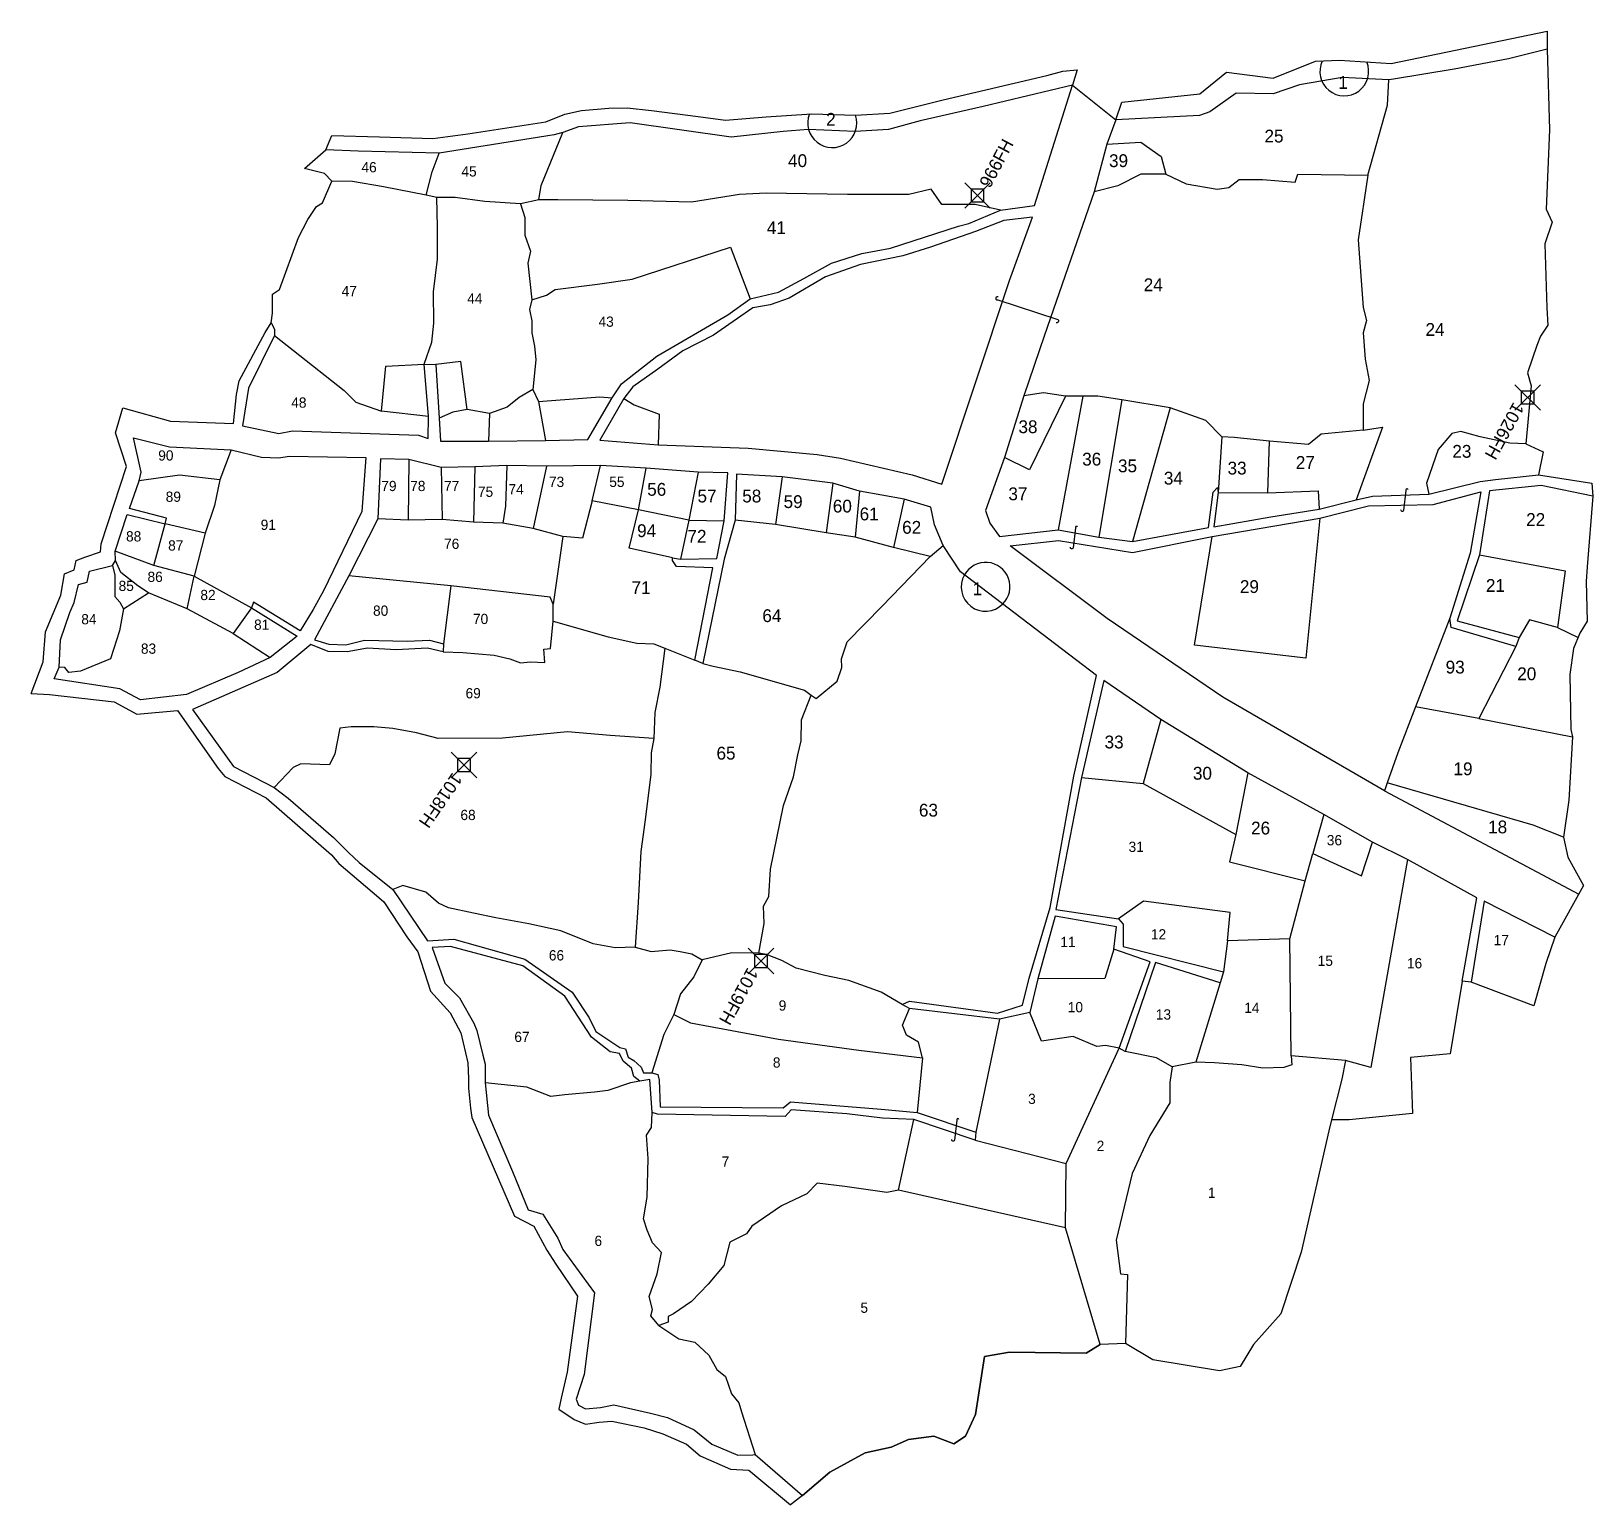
# Model space of a CAD drawing. Header units: inches. Extents: x 153256 to 154472, y 177913 to 179131.
# Drawn here: x 153525 to 154134, y 178193 to 178768 of the extents above; entities that cross this region are included whole.
import ezdxf

# ---------------------------------------------------------------- set-up
doc = ezdxf.new("R2010")
doc.units = ezdxf.units.IN
doc.header["$MEASUREMENT"] = 0
doc.header["$PDMODE"] = 67
doc.header["$PDSIZE"] = 5
for name, color, linetype in [('BORDER-B', 3, 'CONTINUOUS'), ('IMAGE', 7, 'CONTINUOUS'), ('LINK', 4, 'CONTINUOUS'), ('NO', 1, 'CONTINUOUS'), ('PARCEL', 6, 'CONTINUOUS'), ('ROAD', 2, 'CONTINUOUS'), ('TRIG-P', 2, 'CONTINUOUS'), ('TRIG-T', 1, 'CONTINUOUS')]:
    doc.layers.add(name, color=color, linetype=linetype)
picture_1 = doc.add_image_def('image1.tif', size_in_pixel=(11595, 11615))

msp = doc.modelspace()

# ---------------------------------------------------------------- texts
at = {"layer": 'NO'}
for s, height, p in [('1', 5, (154035.02, 178745.68)), ('2', 5, (153835.08, 178731.28)), ('25', 5, (154006.21, 178724.74)), ('40', 5, (153820.23, 178715.14)), ('39', 5, (153945.53, 178715.14)), ('46', 4, (153653.69, 178713.08)), ('45', 4, (153692.71, 178711.46)), ('41', 5, (153811.94, 178688.96)), ('24', 5, (153959.06, 178666.7)), ('47', 4, (153645.95, 178664.73)), ('44', 4, (153694.97, 178661.83)), ('43', 4, (153746.24, 178652.8)), ('24', 5, (154069.07, 178649.25)), ('48', 4, (153626.28, 178621.21)), ('38', 5, (153910.17, 178611.28)), ('90', 4, (153574.36, 178600.58)), ('36', 5, (153935.05, 178598.63)), ('27', 5, (154018.43, 178597.32)), ('23', 5, (154079.55, 178601.68)), ('35', 5, (153949.02, 178596.01)), ('34', 5, (153966.92, 178591.21)), ('33', 5, (153991.8, 178595.14)), ('79', 4, (153661.43, 178588.66)), ('78', 4, (153672.72, 178588.66)), ('77', 4, (153685.94, 178588.66)), ('75', 4, (153699.16, 178586.4)), ('74', 4, (153711.09, 178587.37)), ('73', 4, (153726.89, 178590.27)), ('55', 4, (153750.43, 178590.27)), ('56', 5, (153765.23, 178586.84)), ('37', 5, (153906.24, 178585.1)), ('89', 4, (153577.27, 178584.47)), ('57', 5, (153784.87, 178584.23)), ('58', 5, (153802.34, 178584.23)), ('59', 5, (153818.49, 178582.04)), ('60', 5, (153837.7, 178580.3)), ('61', 5, (153848.17, 178577.24)), ('22', 5, (154108.36, 178575.06)), ('88', 4, (153561.79, 178569)), ('91', 4, (153614.35, 178573.51)), ('94', 5, (153761.3, 178570.7)), ('72', 5, (153780.94, 178568.52)), ('62', 5, (153864.76, 178572.01)), ('87', 4, (153578.23, 178565.45)), ('76', 4, (153685.94, 178566.09)), ('85', 4, (153558.89, 178549.66)), ('86', 4, (153570.17, 178553.2)), ('71', 5, (153759.12, 178548.44)), ('29', 5, (153996.6, 178548.88)), ('21', 5, (154092.65, 178549.32)), ('82', 4, (153590.81, 178546.11)), ('1', 5, (153892.27, 178548.01)), ('80', 4, (153658.21, 178539.99)), ('64', 5, (153810.19, 178537.53)), ('84', 4, (153544.32, 178536.64)), ('81', 4, (153611.77, 178534.51)), ('70', 4, (153697.22, 178536.76)), ('83', 4, (153567.59, 178525.16)), ('93', 5, (154076.93, 178517.46)), ('20', 5, (154104.87, 178514.84)), ('69', 4, (153694.32, 178507.75)), ('33', 5, (153943.78, 178488.22)), ('65', 5, (153792.29, 178483.86)), ('30', 5, (153978.27, 178476.01)), ('19', 5, (154079.99, 178477.75)), ('68', 4, (153692.33, 178460.24)), ('63', 5, (153871.31, 178461.61)), ('26', 5, (154000.97, 178454.62)), ('18', 5, (154093.52, 178455.06)), ('31', 4, (153953.15, 178447.8)), ('36', 4, (154030.54, 178450.38)), ('11', 4, (153926.52, 178410.67)), ('12', 4, (153961.86, 178413.64)), ('17', 4, (154095.68, 178411.38)), ('66', 4, (153726.84, 178405.45)), ('15', 4, (154026.99, 178403.32)), ('16', 4, (154061.82, 178402.35)), ('9', 4, (153816.56, 178385.86)), ('10', 4, (153929.42, 178385.21)), ('14', 4, (153998.3, 178384.95)), ('13', 4, (153963.79, 178382.37)), ('67', 4, (153713.37, 178373.61)), ('8', 4, (153814.3, 178363.62)), ('3', 4, (153913.94, 178349.43)), ('2', 4, (153940.71, 178331.06)), ('7', 4, (153794.31, 178324.94)), ('1', 4, (153984.11, 178312.75)), ('6', 4, (153744.65, 178293.99)), ('5', 4, (153848.48, 178267.88))]:
    msp.add_text(s, height=height, dxfattribs=at).set_placement(p)
at = {"layer": 'TRIG-T'}
for s, rotation, p in [('966FH', 62.04006, (153899.05, 178706.6)), ('1026FH', 241.16574, (154103.45, 178623.69)), ('1018FH', 235.38844, (153689.3, 178479.08)), ('1019FH', 241.31516, (153804.49, 178403.01))]:
    msp.add_text(s, height=5, rotation=rotation, dxfattribs=at).set_placement(p)

# ---------------------------------------------------------------- linework, layer by layer
at = {"layer": 'BORDER-B'}
for points in [[(153950.53, 178740.5), (153950.53, 178740.5), (153981.02, 178743.78), (153991.34, 178752.22), (154009.64, 178749.88), (154026.06, 178756.44), (154035.44, 178756.91), (154055.61, 178755.51), (154116.59, 178768.17), (154116.59, 178761.13), (154117.53, 178729.72), (154116.12, 178698.77), (154118.47, 178693.61), (154115.65, 178685.17), (154116.42, 178660.24), (154116.78, 178653.42), (154113.91, 178649.12), (154112.47, 178645.53), (154108.88, 178634.77), (154110.32, 178629.75), (154108.17, 178607.15), (154114.98, 178603.92), (154113.19, 178594.95), (154134, 178591.72), (154134.36, 178586.7), (154132.21, 178559.08), (154131.85, 178553.34), (154132.21, 178537.92), (154129.34, 178533.25), (154126.83, 178527.15), (154125.39, 178517.11), (154125.75, 178495.59), (154126.47, 178492.72), (154125.03, 178467.97), (154122.88, 178453.62), (154124.67, 178445.73), (154130.73, 178434.68), (154119.61, 178414.59), (154116.02, 178404.19), (154111.35, 178387.69), (154086.95, 178397.01), (154083.36, 178397.37), (154078.7, 178369.04), (154063.26, 178367.6), (154063.98, 178345.72), (154039.22, 178343.21), (154032.4, 178343.21), (154031.33, 178338.9), (154020.56, 178291.55)], [(153524.78, 178509.68), (153529.43, 178521.98), (153530.33, 178533.72), (153536.3, 178548), (153537.74, 178556.31), (153541.54, 178557.93), (153542.26, 178561.55), (153545.7, 178562.81), (153551.84, 178564.98), (153552.02, 178568.05), (153561.96, 178598.23), (153557.63, 178611.42), (153560.52, 178621.18), (153579.14, 178615.94), (153603.72, 178615.03), (153604.88, 178626.34), (153605.97, 178631.76), (153616.09, 178650.55), (153618.44, 178654.35), (153618.98, 178658.14), (153618.98, 178665.55), (153618.98, 178665.55), (153621.69, 178667.36), (153629.1, 178687.59), (153632.72, 178694.64), (153636.15, 178699.7), (153638.5, 178701.15), (153642.12, 178709.64), (153639.24, 178712.62), (153631.47, 178714.61), (153639.79, 178721.84), (153642.14, 178727.44), (153660.75, 178726.89), (153681.54, 178726.35), (153695.28, 178728.16), (153725.65, 178732.86), (153733.06, 178735.75), (153739.57, 178737.19), (153750.23, 178738.1), (153757.47, 178738.28), (153766.87, 178737.19), (153785.09, 178734.87), (153795.76, 178733.42), (153811.67, 178734.69), (153829.56, 178735.95), (153846.55, 178735.41), (153859.93, 178736.13), (153880.72, 178741.37), (153921.21, 178750.95), (153927.54, 178752.58), (153933.14, 178753.12), (153931.25, 178747.15), (153948.24, 178733.59), (153950.53, 178740.5)], [(153524.78, 178509.68), (153531.86, 178509.3), (153557.15, 178506.43), (153565.96, 178501.64), (153581.85, 178502.98), (153597.71, 178480.37), (153600.39, 178477.31), (153616.48, 178468.88), (153641.95, 178446.68), (153644.82, 178443.23), (153660.53, 178430.02), (153662.44, 178428.3), (153671.44, 178414.7), (153675.66, 178408.77), (153680.64, 178393.45), (153688.3, 178385.03), (153692.51, 178377.18), (153695.28, 178365.52), (153695.47, 178359.39), (153695.47, 178355.57), (153696.23, 178347.72), (153696.81, 178344.08), (153713.47, 178305.6), (153720.94, 178301.77), (153726.11, 178292.39), (153729.56, 178286.84), (153737.99, 178274.39), (153733.96, 178244.72), (153731.67, 178234.57), (153730.75, 178230.23), (153736.68, 178226.21), (153741.09, 178224.48), (153746.45, 178225.25), (153751.43, 178225.63), (153764.07, 178222.95), (153771.35, 178220.66), (153780.54, 178216.64), (153785.9, 178212.04), (153797.78, 178206.87), (153804.86, 178206.49), (153821.22, 178192.96)], [(154020.56, 178291.55), (154012.57, 178267.48), (154001.89, 178255.53), (153996.77, 178246.99), (153988.66, 178245.29), (153962.61, 178249.56), (153951.94, 178255.96), (153942.12, 178255.53), (153936.56, 178252.12), (153906.68, 178252.54), (153896.86, 178250.84), (153893.44, 178228.22), (153889.49, 178219.74), (153884.92, 178216.8), (153877.08, 178219.74), (153867.28, 178218.43), (153860.42, 178215.49), (153850.3, 178213.21), (153836.58, 178205.7), (153825.8, 178196.56), (153821.22, 178192.96)]]:
    msp.add_lwpolyline(points, dxfattribs=at)
at = {"layer": 'LINK'}
for points in [[(153902.2, 178664.48, 1.376637), (153902.07, 178663.27), (153925.14, 178655.81, -1.133199), (153924.89, 178654.36)], [(154062.26, 178589.18, 1.002445), (154061.4, 178588.95), (154060.53, 178581.08, -1.04261), (154059.5, 178581.31)], [(153933.26, 178574.58, 1.002445), (153932.39, 178574.34), (153931.53, 178566.48, -1.04261), (153930.5, 178566.71)], [(153886.93, 178343.36, 1.002445), (153886.06, 178343.13), (153885.2, 178335.27, -1.04261), (153884.17, 178335.5)]]:
    msp.add_lwpolyline(points, format="xyb", dxfattribs=at)
at = {"layer": 'PARCEL'}
for points in [[(153967.66, 178712.36), (153975.62, 178708.55), (153987.73, 178706.48), (153992.23, 178707.17), (153996.39, 178710.28), (154005.38, 178710.28), (154018.19, 178709.25), (154019.23, 178712.36), (154046.57, 178712.01), (154054.19, 178739.35), (154054.78, 178749.25)], [(153903.1, 178698.34), (153893.25, 178700.55), (153880.19, 178700.55), (153876.03, 178706.48), (153867.43, 178704.41), (153843.39, 178704.41), (153811.64, 178705), (153801.25, 178704.41), (153782.55, 178701.44), (153757.62, 178702.03), (153730.32, 178702.33), (153722.9, 178702.33), (153723.79, 178707.97), (153732.33, 178728.68)], [(153944.72, 178724.05), (153957.97, 178724.82), (153965.93, 178719.28), (153967.66, 178712.36), (153957.97, 178712.36), (153948.97, 178707.86), (153939.68, 178705.42)], [(153722.9, 178702.33), (153715.78, 178700.85), (153701.83, 178701.74), (153690.26, 178703.22), (153683.13, 178703.22), (153678.98, 178704.11), (153681.35, 178713.31), (153684.04, 178720.53)], [(154046.57, 178712.01), (154042.76, 178686.76), (154044.77, 178660.28), (154046.03, 178655.24), (154044.77, 178650.45), (154045.53, 178640.12), (154047.04, 178631.8), (154044.77, 178622.73), (154044.77, 178612.39), (154052.34, 178613.65), (154042.02, 178585.3)], [(153678.98, 178704.11), (153662.36, 178707.37), (153650.19, 178709.45), (153642.12, 178709.64)], [(153619.72, 178649.44), (153646.97, 178627.89), (153651.43, 178623.43), (153661.47, 178619.86), (153663.26, 178637.48), (153678.15, 178638.22), (153681.11, 178646.85), (153682, 178654.21), (153681.78, 178666.47), (153683.34, 178679.19), (153683.34, 178691.67), (153683.13, 178703.22)], [(153715.78, 178700.85), (153717.48, 178695.47), (153717.48, 178688.55), (153719.71, 178682.31), (153718.59, 178677.62), (153720.15, 178663.35), (153725.95, 178665.14), (153729.3, 178667.37), (153745.81, 178669.37), (153759.42, 178671.38), (153797.8, 178683.87), (153805.45, 178663.76)], [(153720.15, 178663.35), (153719.26, 178659.56), (153720.15, 178655.1), (153720.15, 178650.42), (153721.27, 178645.29), (153721.72, 178639.93), (153720.6, 178628.34), (153715.24, 178625.22), (153710.56, 178621.42), (153703.64, 178618.97), (153703.22, 178608.09)], [(153703.64, 178618.97), (153694.94, 178620.53), (153692.49, 178639.27), (153682.77, 178638.06)], [(153720.6, 178628.34), (153722.83, 178623.65), (153725.51, 178608.4)], [(154044.77, 178612.39), (154028.38, 178610.88), (154023.34, 178606.85), (154008.21, 178608.11), (153994.35, 178609.62), (153989.55, 178609.87), (153983.25, 178616.17), (153969.38, 178621.21), (153950.47, 178624.24), (153941.14, 178625.75), (153935.34, 178625.75), (153928.54, 178625.75), (153919.96, 178627.01), (153912.22, 178625.82)], [(153694.94, 178620.53), (153689.36, 178619.42), (153684, 178617.16)], [(153722.83, 178623.65), (153729.52, 178624.1), (153740.01, 178624.99), (153746.7, 178625.44), (153751.5, 178625)], [(153756.09, 178624.75), (153760.09, 178622.32), (153769.91, 178618.75), (153769.48, 178606.77)], [(153928.54, 178625.75), (153914.42, 178597.02), (153904.75, 178601.71)], [(153935.34, 178625.75), (153925.72, 178573.57)], [(153950.47, 178624.24), (153941.52, 178570.7)], [(153969.38, 178621.21), (153954.73, 178568.98)], [(153679.84, 178617.77), (153661.47, 178619.86)], [(153989.55, 178609.87), (153988.09, 178588.12)], [(154108.17, 178607.15), (154102.01, 178607.35), (154090.41, 178609.87), (154082.85, 178611.89), (154079.32, 178611.13), (154074.02, 178604.83), (154069.48, 178591.73), (154070.4, 178587.41)], [(153602.78, 178604.82), (153598.45, 178593.09), (153596.36, 178583.03), (153592.72, 178572.29), (153577, 178575.82)], [(153988.09, 178588.12), (154007.46, 178587.95), (154008.21, 178608.11)], [(153672.19, 178600.99), (153671.94, 178577.35)], [(153684.8, 178597.84), (153685.22, 178577.56)], [(153697.94, 178598.1), (153697.46, 178576.52)], [(153710.46, 178598.63), (153709.91, 178582.74), (153708.88, 178576.1)], [(153725.96, 178598.37), (153720.7, 178574.03)], [(153743.74, 178584.82), (153746.99, 178598.63)], [(153781.5, 178577.35), (153761.79, 178581.29), (153764.86, 178597.58)], [(153598.45, 178593.09), (153582.66, 178594.82), (153566.97, 178592.63)], [(153785.09, 178596.01), (153781.5, 178577.35), (153795.34, 178577.09)], [(153817.94, 178594.17), (153815.31, 178575.64)], [(153837.65, 178591.8), (153835.05, 178572.41)], [(153775.11, 178562.64), (153758.26, 178566.36), (153761.79, 178581.29), (153743.74, 178584.82), (153740, 178570.3), (153732.32, 178570.92), (153720.7, 178574.03), (153708.88, 178576.1), (153697.46, 178576.52), (153685.22, 178577.56), (153671.94, 178577.35), (153660.1, 178577.87)], [(153848.16, 178588.65), (153846.38, 178570.63)], [(153865.51, 178585.5), (153861.43, 178566.58)], [(154007.46, 178587.95), (154027.12, 178588.7), (154027.56, 178581.63)], [(154027.88, 178578.15), (154022.38, 178523.42), (153978.85, 178528.49), (153985.76, 178570.98)], [(153603.65, 178533.11), (153585.61, 178542.64), (153588.39, 178555.47), (153572.61, 178559.63), (153577, 178575.82)], [(153592.72, 178572.29), (153588.39, 178555.47), (153610.81, 178543.11), (153603.65, 178533.11), (153618.06, 178523.67)], [(153781.5, 178577.35), (153778.26, 178562.12)], [(153875.68, 178563.18), (153861.43, 178566.58), (153846.38, 178570.63), (153835.05, 178572.41), (153815.31, 178575.64), (153799.55, 178577.35)], [(153732.32, 178570.92), (153728.59, 178544.58), (153727.34, 178547.27), (153688.54, 178551.63), (153648.8, 178555.55)], [(153786.93, 178521.4), (153791.03, 178520.31), (153801.55, 178518.05), (153826.64, 178510.93), (153829.23, 178508.99), (153831.17, 178507.69), (153839.42, 178514.49), (153841.2, 178519.83), (153841.04, 178523.22), (153843.31, 178529.86), (153856.9, 178543.77), (153875.68, 178563.18), (153880.75, 178567.37)], [(153556.47, 178559.62), (153557.35, 178555.82), (153557.35, 178547.5), (153559.43, 178545.24), (153560.81, 178542.64), (153570.53, 178548.88)], [(153572.61, 178559.63), (153557.56, 178565.17)], [(153585.61, 178542.64), (153570.53, 178548.88), (153566.36, 178551.66), (153559.77, 178556.86), (153557.71, 178561.62)], [(154090.11, 178563.76), (154123.59, 178557.59), (154120.65, 178535.43), (154128.6, 178531.45)], [(153688.54, 178551.63), (153685.7, 178529.01)], [(153560.81, 178542.64), (153559.25, 178534.15), (153555.78, 178523.23), (153543.99, 178518.38), (153539.48, 178517.86), (153537.92, 178519.76), (153535.64, 178519.96)], [(153685.7, 178529.01), (153685.59, 178525.86), (153693.31, 178525.7), (153705.56, 178524.67), (153711.57, 178523.22), (153715.72, 178521.56), (153719.67, 178521.97), (153725.27, 178521.76), (153724.85, 178526.95), (153727.55, 178527.16), (153728.59, 178537.94), (153728.59, 178544.58)], [(153728.59, 178537.94), (153749.96, 178531.72), (153761.17, 178529.23), (153767.81, 178529.02), (153772.16, 178527.36), (153783.78, 178522.72)], [(154120.65, 178535.43), (154109.71, 178538.37), (154105.61, 178531.45)], [(153772.16, 178527.36), (153770.21, 178512.12), (153768.26, 178502.25), (153767.78, 178492.06), (153750.79, 178493.19), (153734.12, 178494.65), (153708.71, 178492.22), (153683.62, 178492.06), (153675.2, 178494.32), (153665.98, 178495.94), (153658.53, 178496.59), (153649.63, 178496.59), (153645.26, 178496.1), (153643.32, 178486.07), (153641.22, 178481.86), (153630.05, 178482.19), (153626.97, 178480.73), (153619.65, 178472.96)], [(154104.3, 178528.04), (154089.94, 178499.93), (154065.14, 178504.4)], [(153808.84, 178408.3), (153810.96, 178419.88), (153810.63, 178426.68), (153812.74, 178430.4), (153813.38, 178441.07), (153818.4, 178465.99), (153822.29, 178477.15), (153824.07, 178485.72), (153825.36, 178491.22), (153825.52, 178499.31), (153829.23, 178508.99)], [(153965.81, 178499.45), (153958.83, 178474.48)], [(154089.94, 178499.93), (154126.47, 178492.72)], [(153767.78, 178492.06), (153766.83, 178486.52), (153766.67, 178478.11), (153764.4, 178460.31), (153762.79, 178448.01), (153761.65, 178428.12), (153760.52, 178410.64), (153752.75, 178410.32), (153744.17, 178411.94), (153731.55, 178416.95), (153719.09, 178419.7), (153706.14, 178422.13), (153697.4, 178423.91), (153687.69, 178426.01), (153683.8, 178427.79), (153678.79, 178432.16), (153669.89, 178434.75), (153665.91, 178433.2)], [(153934.8, 178476.86), (153958.83, 178474.48), (153995.08, 178454.58), (153992.57, 178443.89), (154022.12, 178436.56), (154025.05, 178447.24), (154044.12, 178438.45), (154048.33, 178451.64)], [(153999.71, 178478.7), (153995.08, 178454.58)], [(154122.88, 178453.62), (154111.04, 178458.29), (154054.09, 178474.83)], [(154029.41, 178462.41), (154025.05, 178447.24)], [(154062, 178444.81), (154047.69, 178363.66), (154037.84, 178366.38), (154036.37, 178359.05), (154032.4, 178343.21)], [(154016.67, 178368.27), (154016.04, 178413.94), (154022.12, 178436.56)], [(153991.73, 178413.1), (153992.78, 178424.2), (153959.04, 178428.6), (153949.26, 178421.7)], [(154016.04, 178413.94), (153991.73, 178413.1), (153990.25, 178400.94)], [(153760.52, 178410.64), (153766.76, 178408.94), (153774.2, 178409.59), (153778.09, 178408.94), (153782.62, 178407.97), (153786.67, 178405.71), (153783.43, 178399.08), (153778.25, 178392.44), (153775.66, 178384.35), (153771.78, 178376.59), (153767.01, 178361.61)], [(153864.73, 178388.28), (153856.58, 178393.09), (153843.96, 178397.62), (153834.57, 178399.56), (153823.41, 178402.47), (153817.74, 178405.39), (153811.75, 178407.81), (153808.84, 178408.3), (153798.32, 178408.46), (153786.67, 178405.71)], [(153947.42, 178409.87), (153943.95, 178398.43), (153917.72, 178398.32)], [(153988.94, 178396.74), (153979.37, 178365.75)], [(153775.66, 178384.35), (153782.13, 178381.12), (153816.45, 178374.65), (153847.84, 178370.44), (153872.77, 178367.37), (153871.15, 178373.52), (153866.46, 178376.27), (153864.84, 178380.15), (153867.62, 178386.71)], [(153949.52, 178371.26), (153944.16, 178372.25), (153940.8, 178371.83), (153931.58, 178375.81), (153919.22, 178373.92), (153914.57, 178385.18)], [(153902.74, 178382.56), (153893.55, 178338.4)], [(153893.33, 178335.34), (153928.79, 178326.23), (153949.52, 178371.26)], [(153872.77, 178367.37), (153870.62, 178346.04)], [(154037.84, 178366.38), (154016.67, 178368.27), (154016.88, 178364.71), (154013.74, 178363.66), (154005.56, 178363.45), (153997.39, 178364.71), (153986.7, 178365.54), (153979.37, 178365.75), (153970.14, 178363.87), (153964.07, 178367.43), (153951.88, 178369.95)], [(153970.14, 178363.87), (153969.24, 178357.86), (153969.24, 178349.9), (153961.49, 178337.12), (153954.57, 178322.25), (153948.28, 178296.27), (153949.96, 178283.07), (153952.68, 178282.86), (153951.94, 178255.96)], [(153762.32, 178358.26), (153758.7, 178357.62), (153749.9, 178354.69), (153744.66, 178354.06), (153733.13, 178353.01), (153727.68, 178352.39), (153718.25, 178355.95), (153702.02, 178357.61)], [(153769.81, 178262.94), (153766.66, 178266.71), (153767.29, 178269.22), (153766.03, 178274.25), (153769.18, 178283.05), (153770.85, 178291.43), (153767.29, 178295.2), (153765.19, 178300.22), (153763.73, 178304.62), (153765.19, 178313), (153765.61, 178328.09), (153764.99, 178337.3), (153766.87, 178340.24), (153767.13, 178346.04)], [(153928.58, 178301.09), (153863.4, 178315.75), (153869.31, 178343.42)], [(153942.12, 178255.53), (153928.58, 178301.09), (153928.79, 178326.23)], [(153863.4, 178315.75), (153858.79, 178314.91), (153842.45, 178317.22), (153831.55, 178318.47), (153827.57, 178314.28), (153817.72, 178309.68), (153806.06, 178301.69), (153803.97, 178298.76), (153797.47, 178295.41), (153795.16, 178286.4), (153789.09, 178279.07), (153782.59, 178272.36), (153775.46, 178267.54), (153773.37, 178266.5), (153773.37, 178264.19), (153769.81, 178262.94), (153777.56, 178257.7), (153783.85, 178256.44), (153789.3, 178251.41), (153792.44, 178245.76), (153795.79, 178243.03), (153798.1, 178236.33), (153801.03, 178232.77), (153802.08, 178229.21), (153807.38, 178212.61)]]:
    msp.add_lwpolyline(points, dxfattribs=at)
for centre, radius, start, end in [((154037.36, 178752.47), 9.53, 154.47901, 22.79852), ((153837.47, 178732.35), 9.59, 158.38315, 18.62306), ((153897.38, 178551.36), 9.47, 314.50943, 150.872), ((153897.27, 178551.2), 9.45, 149.72867, 315.65275)]:
    msp.add_arc(centre, radius, start, end, dxfattribs=at)
at = {"layer": 'ROAD'}
for points in [[(154116.59, 178761.13), (154101.48, 178757.36), (154080.21, 178753.42), (154056.54, 178749.47), (154054.78, 178749.25), (154036.58, 178750.13), (154019.92, 178747.28), (154009.62, 178743.77), (153995.15, 178743.99), (153984.84, 178736.76), (153980.9, 178735.23), (153948.24, 178733.59), (153944.72, 178724.05), (153939.68, 178705.42), (153920.38, 178649.54), (153912.22, 178625.82), (153904.75, 178601.71), (153897.29, 178581.04), (153899.01, 178576.16), (153902.74, 178570.99), (153925.72, 178573.57), (153941.52, 178570.7), (153954.73, 178568.98), (153984.31, 178574.43), (153986.12, 178588.21), (153987.92, 178590.06), (153988.09, 178588.12), (153986.38, 178574.74), (154008.74, 178578.6), (154027.56, 178581.63), (154042.02, 178585.3), (154048.32, 178586.62), (154070.4, 178587.41), (154090.37, 178592.4), (154096.41, 178593.19), (154113.19, 178594.95)], [(153618.44, 178654.35), (153619.72, 178651.89), (153619.72, 178649.44), (153609.57, 178628.84), (153607.27, 178614.08), (153621.41, 178611.16), (153626.79, 178612.24), (153676, 178610.55), (153679.69, 178609.17), (153679.84, 178617.77), (153678.15, 178638.22), (153682.77, 178638.06), (153684, 178617.16), (153684.61, 178608.09), (153703.22, 178608.09), (153725.51, 178608.4), (153742.12, 178608.86), (153751.5, 178625), (153755.19, 178630.53), (153769.03, 178641.29), (153796.69, 178657.46), (153805.45, 178663.76), (153816.52, 178666.37), (153826.37, 178671.6), (153837.13, 178677.59), (153848.97, 178681.44), (153860.19, 178683.44), (153886.8, 178692.04), (153890.79, 178693.12), (153903.1, 178698.34), (153916.47, 178700.19), (153931.25, 178747.15), (153896.39, 178738.84), (153871.79, 178733.15), (153859.49, 178729.77), (153846.42, 178729), (153828.12, 178729.77), (153818.28, 178729), (153797.98, 178726.83), (153758.62, 178732.37), (153738.48, 178730.83), (153732.33, 178728.68), (153728.94, 178727.76), (153684.04, 178720.53), (153652.37, 178721.3), (153639.79, 178721.84)], [(153915.65, 178695.53), (153904.46, 178694.33), (153893.46, 178689.94), (153875.87, 178683.94), (153865.08, 178680.55), (153859.28, 178679.35), (153848.49, 178677.15), (153834.89, 178672.35), (153820.7, 178663.96), (153813.3, 178661.36), (153806.51, 178660.16), (153791.11, 178649.57), (153779.12, 178643.38), (153769.33, 178636.19), (153759.68, 178629.35), (153756.09, 178624.75), (153746.69, 178608.57), (153769.48, 178606.77), (153804.66, 178605.37), (153831.65, 178602.97), (153840.64, 178601.57), (153868.63, 178594.98), (153880.22, 178591.38), (153906.61, 178670.91), (153915.65, 178695.53)], [(153564.66, 178609.45), (153578.7, 178605.9), (153602.78, 178604.82), (153614.67, 178601.89), (153621.46, 178601.58), (153625.47, 178602.35), (153655.42, 178601.74), (153653.87, 178580.75), (153638.9, 178549.74), (153634.89, 178542.49), (153629.79, 178534.16), (153611.58, 178545.27), (153610.81, 178543.11), (153628.56, 178532), (153618.06, 178523.67), (153605.56, 178517.8), (153585.34, 178509.32), (153567.43, 178507.16), (153559.41, 178511.48), (153533.78, 178515.33), (153535.64, 178519.96), (153536.25, 178530.61), (153539.8, 178541.26), (153541.5, 178545.11), (153543.2, 178552.21), (153546.6, 178553.14), (153547.52, 178557.46), (153556.47, 178559.62), (153557.71, 178561.62), (153557.56, 178565.17), (153562.19, 178579.52), (153577, 178575.82), (153577.62, 178578.13), (153563.11, 178581.83), (153566.97, 178592.63), (153567.74, 178596.03), (153564.66, 178609.45)], [(154083.36, 178397.37), (154089.06, 178429.84), (154062, 178444.81), (154048.33, 178451.64), (154029.41, 178462.41), (153999.71, 178478.7), (153965.81, 178499.45), (153943.47, 178514.69), (153934.8, 178476.86), (153924.81, 178425.37), (153949.26, 178421.7), (153951.09, 178419.59), (153951.09, 178410.93), (153990.25, 178400.94), (153988.94, 178396.74), (153963.71, 178404.62), (153951.88, 178369.95), (153949.52, 178371.26), (153961.61, 178404.88), (153947.42, 178409.87), (153948.47, 178418.54), (153924.55, 178422.75), (153917.72, 178398.32), (153914.57, 178385.18), (153902.74, 178382.56), (153867.62, 178386.71), (153864.73, 178388.28), (153867.62, 178389.6), (153902.05, 178384.87), (153911.78, 178388.02), (153914.4, 178398.53), (153922.55, 178426.11), (153931.75, 178477.33), (153940.67, 178516.67), (153887.58, 178557.13), (153880.75, 178567.37), (153877.33, 178575.52), (153876.02, 178582.35), (153865.51, 178585.5), (153848.16, 178588.65), (153837.65, 178591.8), (153817.94, 178594.17), (153800.07, 178595.22), (153799.55, 178577.35), (153795.34, 178562.12), (153786.93, 178521.4), (153783.78, 178522.72), (153790.87, 178558.7), (153776.68, 178559.23), (153775.11, 178561.59), (153775.11, 178562.64), (153778.26, 178562.12), (153792.45, 178562.38), (153795.34, 178577.09), (153796.66, 178595.74), (153785.09, 178596.01), (153764.86, 178597.58), (153746.99, 178598.63), (153725.96, 178598.37), (153710.46, 178598.63), (153697.94, 178598.1), (153684.8, 178597.84), (153672.19, 178600.99), (153661.15, 178601.25), (153660.1, 178577.87), (153648.8, 178555.55), (153635.39, 178530.59), (153640.91, 178528.9), (153647.64, 178528.68), (153654.9, 178530.42), (153671.5, 178530.09), (153680.28, 178530.42), (153685.7, 178529.01), (153685.59, 178525.86), (153679.52, 178527.38), (153667.27, 178526.73), (153656.09, 178527.38), (153648.07, 178525.97), (153640.69, 178526.08), (153633.97, 178528.79), (153620.85, 178517.84), (153587.77, 178503.42), (153603.71, 178481.09), (153619.65, 178472.96), (153625.08, 178468.84), (153642.77, 178453.49), (153648.66, 178447.6), (153652.81, 178443.67), (153665.91, 178433.2), (153679.45, 178413.12), (153689.71, 178413.77), (153717.44, 178405.91), (153736, 178393.04), (153742.55, 178383), (153745.17, 178377.76), (153754.56, 178371.43), (153756.74, 178370.99), (153757.84, 178367.72), (153760.02, 178366.41), (153762.86, 178363.79), (153763.73, 178361.61), (153767.01, 178361.61), (153769.41, 178360.95), (153769.85, 178358.77), (153770.28, 178348.3), (153818.32, 178347.86), (153821.16, 178350.26), (153856.53, 178347.42), (153870.62, 178346.04), (153893.55, 178338.4), (153893.33, 178335.34), (153869.31, 178343.42), (153857.09, 178343.85), (153843.11, 178345.6), (153821.49, 178347.13), (153819.09, 178344.51), (153769.31, 178345.38), (153767.13, 178346.04), (153766.25, 178358.91), (153762.32, 178358.26), (153760.02, 178360.17), (153759.12, 178363.33), (153755.8, 178366.19), (153754.45, 178369.06), (153750.83, 178369.81), (153743.45, 178375.53), (153733.05, 178391.49), (153716.63, 178403.39), (153688.46, 178410.92), (153681.23, 178410.47), (153686.2, 178396.61), (153691.92, 178390.89), (153697.5, 178380.95), (153698.7, 178378.09), (153701.11, 178368.45), (153702.02, 178364.99), (153702.02, 178357.61), (153703.22, 178345.11), (153712.71, 178323.12), (153718.79, 178308.08), (153724.52, 178306.43), (153730.39, 178297.09), (153732.35, 178292.57), (153744.71, 178275.71), (153740.64, 178243.78), (153737.47, 178234.14), (153738.38, 178231.88), (153741.09, 178230.38), (153746.97, 178230.98), (153752.24, 178232.03), (153766.55, 178228.72), (153773.18, 178227.06), (153783.58, 178222.24), (153790.51, 178216.67), (153800.6, 178212.31), (153806.48, 178212.46), (153807.38, 178212.61), (153825.8, 178196.56)], [(154134.36, 178586.7), (154114.28, 178590.82), (154094.05, 178588.72), (154090.11, 178563.76), (154081.43, 178538.02), (154105.61, 178531.45), (154104.3, 178528.04), (154079.07, 178535.39), (154078.54, 178539.07), (154065.14, 178504.4), (154058.31, 178486.53), (154054.09, 178474.83), (154053.04, 178471.68), (154128.9, 178431.37)], [(154053.04, 178471.68), (153989.97, 178508.19), (153944.77, 178538.93), (153906.92, 178567.3), (153925.85, 178569.4), (153954.75, 178564.67), (153985.76, 178570.98), (154027.88, 178578.15), (154046.8, 178582.88), (154072.03, 178583.4), (154090.69, 178588.39), (154086.48, 178564.49), (154078.54, 178539.07)], [(154119.61, 178414.59), (154091.96, 178428.53), (154086.95, 178397.01)]]:
    msp.add_lwpolyline(points, dxfattribs=at)
at = {"layer": 'TRIG-P'}
for p in [(153894.18, 178704.05), (154108.94, 178625.2), (153693.73, 178481.76), (153809.68, 178405.22)]:
    msp.add_point(p, dxfattribs=at)
at = {"layer": 'TRIG-T'}
msp.add_lwpolyline([(153896.86, 178250.84), (153906.68, 178252.54), (153936.56, 178252.12), (153942.12, 178255.53), (153928.58, 178301.09), (153863.4, 178315.75), (153858.79, 178314.91), (153842.45, 178317.22), (153831.55, 178318.47), (153827.57, 178314.28), (153817.72, 178309.68), (153806.06, 178301.69), (153803.97, 178298.76), (153797.47, 178295.41), (153795.16, 178286.4), (153789.09, 178279.07), (153782.59, 178272.36), (153775.46, 178267.54), (153773.37, 178266.5), (153773.37, 178264.19), (153769.81, 178262.94), (153777.56, 178257.7), (153783.85, 178256.44), (153789.3, 178251.41), (153792.44, 178245.76), (153795.79, 178243.03), (153798.1, 178236.33), (153801.03, 178232.77), (153802.08, 178229.21), (153807.38, 178212.61), (153825.8, 178196.56), (153836.58, 178205.7), (153850.3, 178213.21), (153860.42, 178215.49), (153867.28, 178218.43), (153877.08, 178219.74), (153884.92, 178216.8), (153889.49, 178219.74), (153893.44, 178228.22)], close=True, dxfattribs=at)

msp.set_redraw_order([(e.dxf.handle, doc.entitydb.next_handle()) for e in msp.query("TEXT MTEXT ATTDEF DIMENSION ARC_DIMENSION")])  # texts and dimensions are drawn at this point

# ---------------------------------------------------------------- pictures from other files: only their frames are drawn
at = {"layer": 'IMAGE'}
image = msp.add_image(picture_1, insert=(153256.46, 177913.5), size_in_units=(1215.06, 1217.15), dxfattribs=at)
image.dxf.flags = 15

doc.saveas('drawing.dxf')
